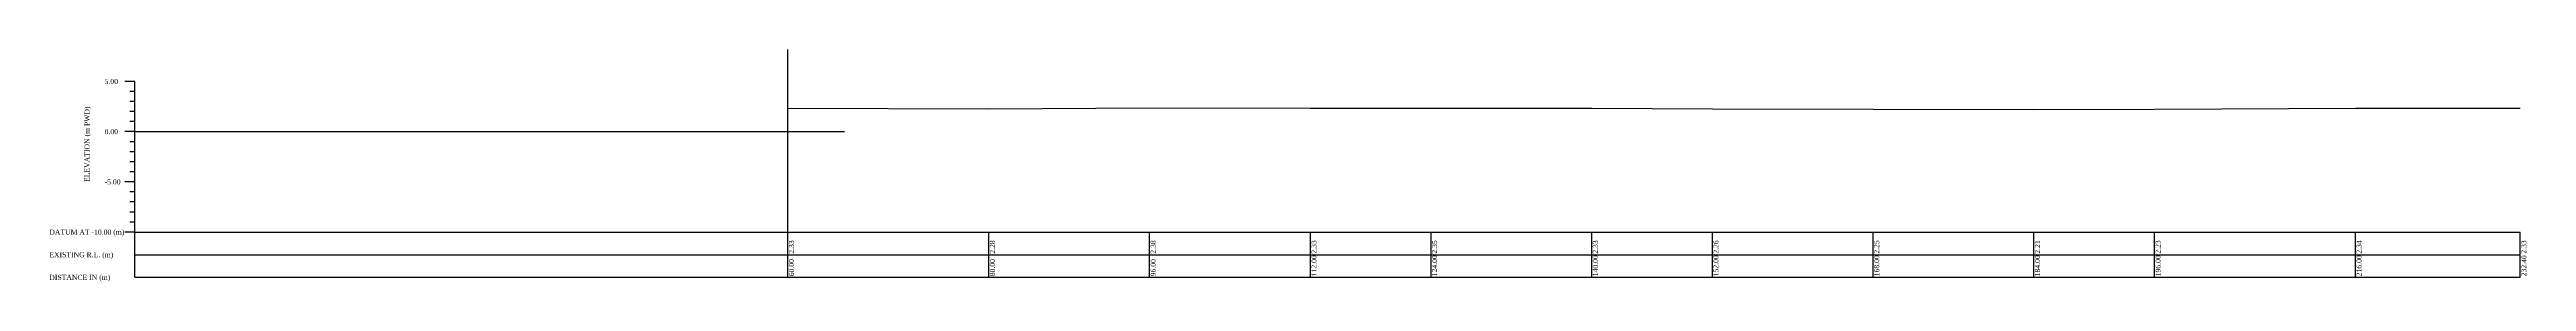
# Model space of a CAD drawing. Header units: metres. Extents: x -148477 to 168932, y -55673 to -2736.
# Drawn here: x -24802.9 to -24556.4, y -16681.8 to -16658.7 of the extents above; entities that cross this region are included whole.
import ezdxf

# ---------------------------------------------------------------- set-up
doc = ezdxf.new("R2010")
doc.units = ezdxf.units.M
doc.styles.add('liza', font='times.ttf', dxfattribs={"height": 2})

msp = doc.modelspace()

# ---------------------------------------------------------------- linework, layer by layer
at = {"color": 3, "linetype": 'Continuous', "lineweight": -3, "ltscale": 0.5}
for p, q in [((-24729.3911, -16676.8704), (-24729.3911, -16658.694)), ((-24794.3911, -16666.8704), (-24723.7729, -16666.8704))]:
    msp.add_line(p, q, dxfattribs=at)
at = {"color": 6, "linetype": 'Continuous', "lineweight": -3, "ltscale": 0.5}
for p, q in [((-24794.3911, -16661.8704), (-24795.3911, -16661.8704)), ((-24794.3911, -16681.3704), (-24794.3911, -16661.8704)), ((-24794.3911, -16662.8704), (-24794.8911, -16662.8704)), ((-24794.3911, -16663.8704), (-24794.8911, -16663.8704)), ((-24794.3911, -16664.8704), (-24794.8911, -16664.8704)), ((-24794.3911, -16666.8704), (-24795.3911, -16666.8704)), ((-24794.3911, -16665.8704), (-24794.8911, -16665.8704)), ((-24794.3911, -16667.8704), (-24794.8911, -16667.8704)), ((-24794.3911, -16668.8704), (-24794.8911, -16668.8704)), ((-24794.3911, -16669.8704), (-24794.8911, -16669.8704)), ((-24794.3911, -16671.8704), (-24795.3911, -16671.8704)), ((-24794.3911, -16670.8704), (-24794.8911, -16670.8704)), ((-24794.3911, -16672.8704), (-24794.8911, -16672.8704)), ((-24794.3911, -16673.8704), (-24794.8911, -16673.8704)), ((-24794.3911, -16674.8704), (-24794.8911, -16674.8704)), ((-24794.3911, -16676.8704), (-24795.3911, -16676.8704)), ((-24794.3911, -16675.8704), (-24794.8911, -16675.8704)), ((-24794.3911, -16676.8704), (-24556.9911, -16676.8704)), ((-24729.3911, -16681.3704), (-24729.3911, -16676.8704)), ((-24709.3911, -16681.3704), (-24709.3911, -16676.8704)), ((-24693.3911, -16681.3704), (-24693.3911, -16676.8704)), ((-24677.3911, -16681.3704), (-24677.3911, -16676.8704)), ((-24665.3911, -16681.3704), (-24665.3911, -16676.8704)), ((-24649.3911, -16681.3704), (-24649.3911, -16676.8704)), ((-24637.3911, -16681.3704), (-24637.3911, -16676.8704)), ((-24621.3911, -16681.3704), (-24621.3911, -16676.8704)), ((-24605.3911, -16681.3704), (-24605.3911, -16676.8704)), ((-24593.3911, -16681.3704), (-24593.3911, -16676.8704)), ((-24573.3911, -16681.3704), (-24573.3911, -16676.8704)), ((-24556.9911, -16681.3704), (-24556.9911, -16676.8704)), ((-24794.3911, -16679.1204), (-24556.9911, -16679.1204)), ((-24794.3911, -16681.3704), (-24556.9911, -16681.3704))]:
    msp.add_line(p, q, dxfattribs=at)
msp.add_lwpolyline([(-24729.3911, -16664.5404), (-24709.3911, -16664.5904), (-24693.3911, -16664.4904), (-24677.3911, -16664.5404), (-24665.3911, -16664.5204), (-24649.3911, -16664.5404), (-24637.3911, -16664.6104), (-24621.3911, -16664.6204), (-24605.3911, -16664.6604), (-24593.3911, -16664.6404), (-24573.3911, -16664.5304), (-24556.9911, -16664.5404)], dxfattribs=at)

# ---------------------------------------------------------------- texts
at = {"color": 6, "linetype": 'Continuous', "lineweight": -3, "ltscale": 0.5, "char_height": 0.5, "attachment_point": 1, "style": 'liza'}
for s, insert, width in [('5.00', (-24797.3911, -16661.6204), 2), ('0.00', (-24797.3911, -16666.6204), 2), ('-5.00', (-24797.3911, -16671.6204), 2), ('DATUM AT -10.00 (m)', (-24802.8911, -16676.6204), 7.5), ('EXISTING R.L. (m)', (-24802.8911, -16678.8704), 7.5), ('DISTANCE IN (m)', (-24802.8911, -16681.1204), 7.5)]:
    msp.add_mtext(s, dxfattribs=dict(at, insert=insert, width=width))
at = {"color": 6, "linetype": 'Continuous', "lineweight": -3, "ltscale": 0.5, "char_height": 0.5, "attachment_point": 1, "rotation": 90, "style": 'liza'}
for s, insert, width in [('ELEVATION (m PWD)', (-24799.3911, -16671.8704), 10), ('60.00', (-24729.2911, -16681.2704), 2.15), ('2.33', (-24729.2911, -16679.0204), 2.15), ('2.28', (-24709.2911, -16679.0204), 2.15), ('80.00', (-24709.2911, -16681.2704), 2.15), ('2.38', (-24693.2911, -16679.0204), 2.15), ('96.00', (-24693.2911, -16681.2704), 2.15), ('112.00', (-24677.2911, -16681.2704), 2.15), ('2.33', (-24677.2911, -16679.0204), 2.15), ('124.00', (-24665.2911, -16681.2704), 2.15), ('2.35', (-24665.2911, -16679.0204), 2.15), ('140.00', (-24649.2911, -16681.2704), 2.15), ('2.33', (-24649.2911, -16679.0204), 2.15), ('152.00', (-24637.2911, -16681.2704), 2.15), ('2.26', (-24637.2911, -16679.0204), 2.15), ('168.00', (-24621.2911, -16681.2704), 2.15), ('2.25', (-24621.2911, -16679.0204), 2.15), ('184.00', (-24605.2911, -16681.2704), 2.15), ('2.21', (-24605.2911, -16679.0204), 2.15), ('196.00', (-24593.2911, -16681.2704), 2.15), ('2.23', (-24593.2911, -16679.0204), 2.15), ('216.00', (-24573.2911, -16681.2704), 2.15), ('2.34', (-24573.2911, -16679.0204), 2.15), ('232.40', (-24556.8911, -16681.2704), 2.15), ('2.33', (-24556.8911, -16679.0204), 2.15)]:
    msp.add_mtext(s, dxfattribs=dict(at, insert=insert, width=width))

doc.saveas('drawing.dxf')
